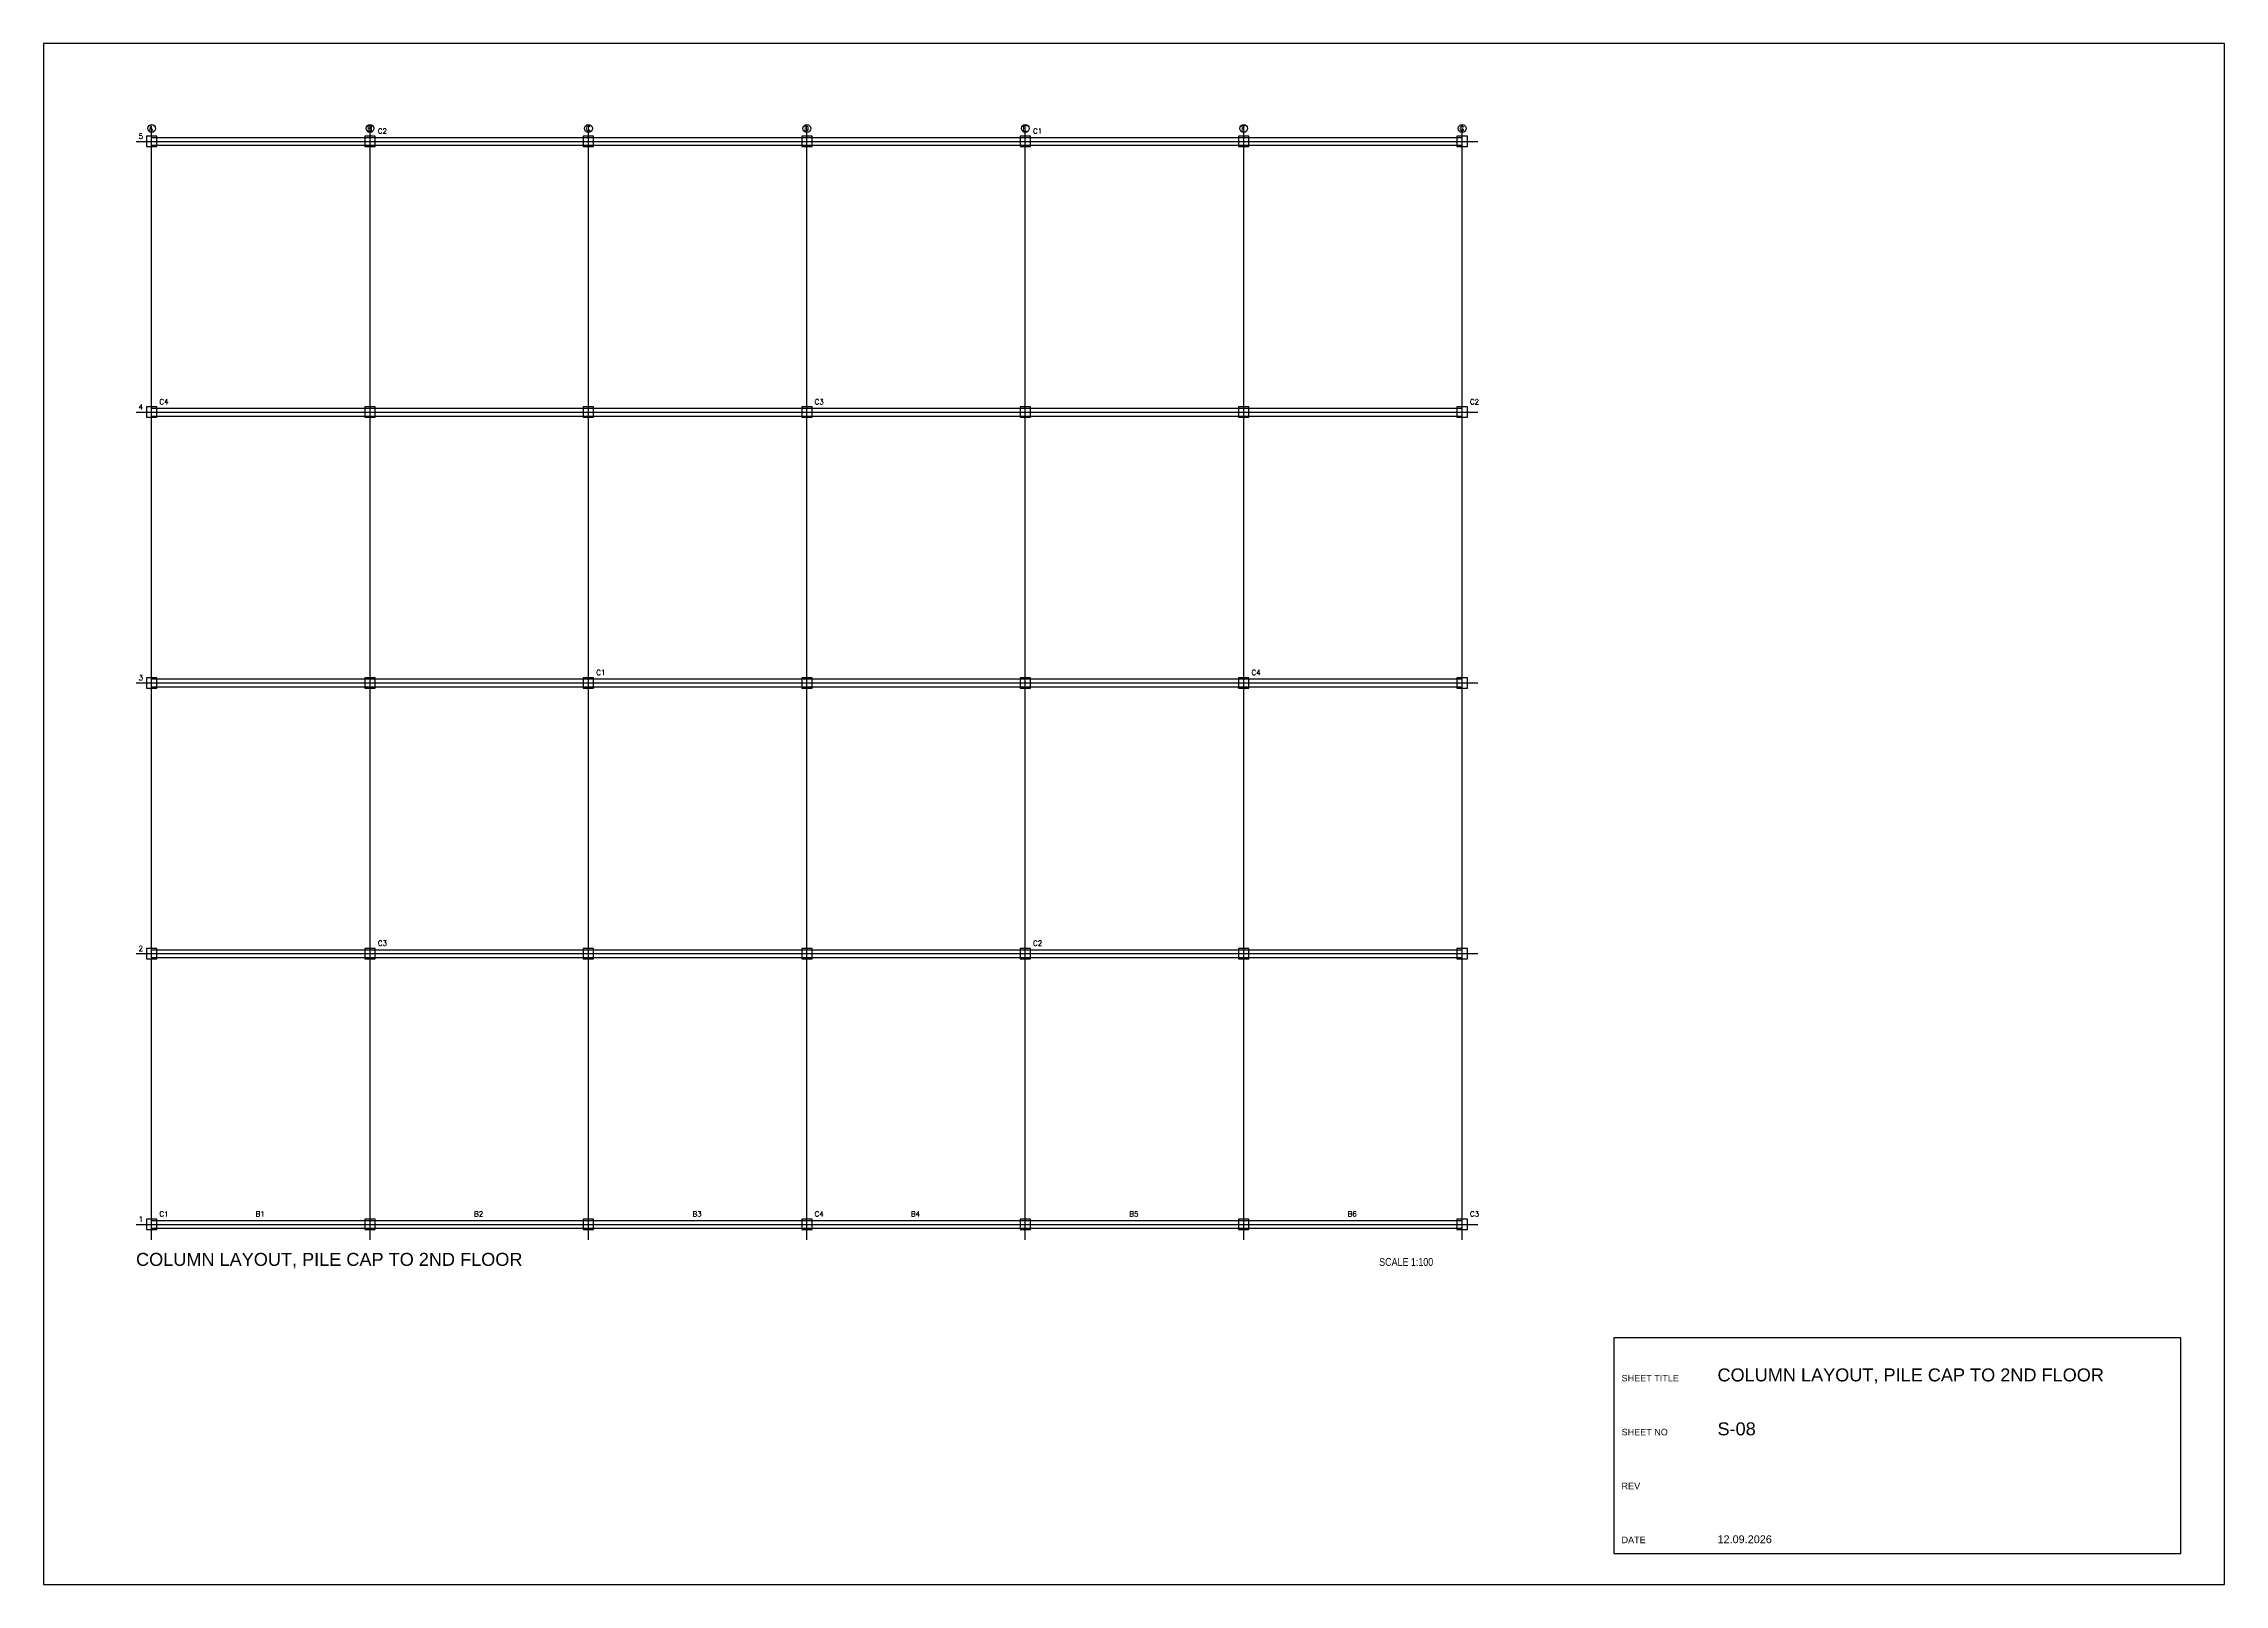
# Model space of a CAD drawing. Header units: millimetres. Extents: x 0 to 12841, y 0 to 594.
# Drawn here: x 8000 to 8841, y 0 to 594 of the extents above; entities that cross this region are included whole.
import ezdxf

# ---------------------------------------------------------------- set-up
doc = ezdxf.new("R2010")
doc.units = ezdxf.units.MM
for name, color, linetype in [('BEAM', 7, 'Continuous'), ('COLUMN', 7, 'Continuous'), ('FRAME', 7, 'Continuous'), ('GRID', 7, 'Continuous'), ('TITLE', 7, 'Continuous'), ('TITLES', 7, 'Continuous')]:
    doc.layers.add(name, color=color, linetype=linetype)
doc.styles.add('Arial', font='arial.ttf')
doc.styles.add('ROMANS', font='romans.shx')
doc.styles.add('SWISSC', font='swissc.ttf')

msp = doc.modelspace()

# ---------------------------------------------------------------- linework, layer by layer
at = {"layer": 'BEAM'}
for p, q in [((8041.64, 557.8), (8113.84, 557.8)), ((8113.84, 557.8), (8186.05, 557.8)), ((8186.05, 557.8), (8258.25, 557.8)), ((8258.25, 557.8), (8330.45, 557.8)), ((8330.45, 557.8), (8402.65, 557.8)), ((8402.65, 557.8), (8474.86, 557.8)), ((8474.86, 557.8), (8547.06, 557.8)), ((8041.64, 554.8), (8113.84, 554.8)), ((8113.84, 554.8), (8186.05, 554.8)), ((8186.05, 554.8), (8258.25, 554.8)), ((8258.25, 554.8), (8330.45, 554.8)), ((8330.45, 554.8), (8402.65, 554.8)), ((8402.65, 554.8), (8474.86, 554.8)), ((8474.86, 554.8), (8547.06, 554.8)), ((8041.64, 453.43), (8113.84, 453.43)), ((8041.64, 450.43), (8113.84, 450.43)), ((8113.84, 453.43), (8186.05, 453.43)), ((8113.84, 450.43), (8186.05, 450.43)), ((8186.05, 453.43), (8258.25, 453.43)), ((8186.05, 450.43), (8258.25, 450.43)), ((8258.25, 453.43), (8330.45, 453.43)), ((8258.25, 450.43), (8330.45, 450.43)), ((8330.45, 453.43), (8402.65, 453.43)), ((8330.45, 450.43), (8402.65, 450.43)), ((8402.65, 453.43), (8474.86, 453.43)), ((8402.65, 450.43), (8474.86, 450.43)), ((8474.86, 453.43), (8547.06, 453.43)), ((8474.86, 450.43), (8547.06, 450.43)), ((8041.64, 349.05), (8113.84, 349.05)), ((8041.64, 346.05), (8113.84, 346.05)), ((8113.84, 349.05), (8186.05, 349.05)), ((8113.84, 346.05), (8186.05, 346.05)), ((8186.05, 349.05), (8258.25, 349.05)), ((8186.05, 346.05), (8258.25, 346.05)), ((8258.25, 349.05), (8330.45, 349.05)), ((8258.25, 346.05), (8330.45, 346.05)), ((8330.45, 349.05), (8402.65, 349.05)), ((8330.45, 346.05), (8402.65, 346.05)), ((8402.65, 349.05), (8474.86, 349.05)), ((8402.65, 346.05), (8474.86, 346.05)), ((8474.86, 349.05), (8547.06, 349.05)), ((8474.86, 346.05), (8547.06, 346.05)), ((8041.64, 244.68), (8113.84, 244.68)), ((8113.84, 244.68), (8186.05, 244.68)), ((8186.05, 244.68), (8258.25, 244.68)), ((8258.25, 244.68), (8330.45, 244.68)), ((8330.45, 244.68), (8402.65, 244.68)), ((8402.65, 244.68), (8474.86, 244.68)), ((8474.86, 244.68), (8547.06, 244.68)), ((8041.64, 241.68), (8113.84, 241.68)), ((8113.84, 241.68), (8186.05, 241.68)), ((8186.05, 241.68), (8258.25, 241.68)), ((8258.25, 241.68), (8330.45, 241.68)), ((8330.45, 241.68), (8402.65, 241.68)), ((8402.65, 241.68), (8474.86, 241.68)), ((8474.86, 241.68), (8547.06, 241.68)), ((8041.64, 140.3), (8113.84, 140.3)), ((8041.64, 137.3), (8113.84, 137.3)), ((8113.84, 140.3), (8186.05, 140.3)), ((8113.84, 137.3), (8186.05, 137.3)), ((8186.05, 140.3), (8258.25, 140.3)), ((8186.05, 137.3), (8258.25, 137.3)), ((8258.25, 140.3), (8330.45, 140.3)), ((8258.25, 137.3), (8330.45, 137.3)), ((8330.45, 140.3), (8402.65, 140.3)), ((8330.45, 137.3), (8402.65, 137.3)), ((8402.65, 140.3), (8474.86, 140.3)), ((8402.65, 137.3), (8474.86, 137.3)), ((8474.86, 140.3), (8547.06, 140.3)), ((8474.86, 137.3), (8547.06, 137.3))]:
    msp.add_line(p, q, dxfattribs=at)
at = {"layer": 'COLUMN'}
for points in [[(8039.64, 554.3), (8043.64, 554.3), (8043.64, 558.3), (8039.64, 558.3)], [(8123.88, 554.3), (8127.88, 554.3), (8127.88, 558.3), (8123.88, 558.3)], [(8208.11, 554.3), (8212.11, 554.3), (8212.11, 558.3), (8208.11, 558.3)], [(8292.35, 554.3), (8296.35, 554.3), (8296.35, 558.3), (8292.35, 558.3)], [(8376.59, 554.3), (8380.59, 554.3), (8380.59, 558.3), (8376.59, 558.3)], [(8460.82, 554.3), (8464.82, 554.3), (8464.82, 558.3), (8460.82, 558.3)], [(8545.06, 554.3), (8549.06, 554.3), (8549.06, 558.3), (8545.06, 558.3)], [(8039.64, 449.93), (8043.64, 449.93), (8043.64, 453.93), (8039.64, 453.93)], [(8123.88, 449.93), (8127.88, 449.93), (8127.88, 453.93), (8123.88, 453.93)], [(8208.11, 449.93), (8212.11, 449.93), (8212.11, 453.93), (8208.11, 453.93)], [(8292.35, 449.93), (8296.35, 449.93), (8296.35, 453.93), (8292.35, 453.93)], [(8376.59, 449.93), (8380.59, 449.93), (8380.59, 453.93), (8376.59, 453.93)], [(8460.82, 449.93), (8464.82, 449.93), (8464.82, 453.93), (8460.82, 453.93)], [(8545.06, 449.93), (8549.06, 449.93), (8549.06, 453.93), (8545.06, 453.93)], [(8039.64, 345.55), (8043.64, 345.55), (8043.64, 349.55), (8039.64, 349.55)], [(8123.88, 345.55), (8127.88, 345.55), (8127.88, 349.55), (8123.88, 349.55)], [(8208.11, 345.55), (8212.11, 345.55), (8212.11, 349.55), (8208.11, 349.55)], [(8292.35, 345.55), (8296.35, 345.55), (8296.35, 349.55), (8292.35, 349.55)], [(8376.59, 345.55), (8380.59, 345.55), (8380.59, 349.55), (8376.59, 349.55)], [(8460.82, 345.55), (8464.82, 345.55), (8464.82, 349.55), (8460.82, 349.55)], [(8545.06, 345.55), (8549.06, 345.55), (8549.06, 349.55), (8545.06, 349.55)], [(8039.64, 241.18), (8043.64, 241.18), (8043.64, 245.18), (8039.64, 245.18)], [(8123.88, 241.18), (8127.88, 241.18), (8127.88, 245.18), (8123.88, 245.18)], [(8208.11, 241.18), (8212.11, 241.18), (8212.11, 245.18), (8208.11, 245.18)], [(8292.35, 241.18), (8296.35, 241.18), (8296.35, 245.18), (8292.35, 245.18)], [(8376.59, 241.18), (8380.59, 241.18), (8380.59, 245.18), (8376.59, 245.18)], [(8460.82, 241.18), (8464.82, 241.18), (8464.82, 245.18), (8460.82, 245.18)], [(8545.06, 241.18), (8549.06, 241.18), (8549.06, 245.18), (8545.06, 245.18)], [(8039.64, 136.8), (8043.64, 136.8), (8043.64, 140.8), (8039.64, 140.8)], [(8123.88, 136.8), (8127.88, 136.8), (8127.88, 140.8), (8123.88, 140.8)], [(8208.11, 136.8), (8212.11, 136.8), (8212.11, 140.8), (8208.11, 140.8)], [(8292.35, 136.8), (8296.35, 136.8), (8296.35, 140.8), (8292.35, 140.8)], [(8376.59, 136.8), (8380.59, 136.8), (8380.59, 140.8), (8376.59, 140.8)], [(8460.82, 136.8), (8464.82, 136.8), (8464.82, 140.8), (8460.82, 140.8)], [(8545.06, 136.8), (8549.06, 136.8), (8549.06, 140.8), (8545.06, 140.8)]]:
    msp.add_lwpolyline(points, close=True, dxfattribs=at)
at = {"layer": 'FRAME'}
msp.add_lwpolyline([(8000, 0), (8841, 0), (8841, 594), (8000, 594)], close=True, dxfattribs=at)
at = {"layer": 'GRID'}
for p, q in [((8035.64, 556.3), (8109.56, 556.3)), ((8041.64, 490.72), (8041.64, 562.3)), ((8109.56, 556.3), (8183.47, 556.3)), ((8125.88, 490.72), (8125.88, 562.3)), ((8183.47, 556.3), (8257.39, 556.3)), ((8210.11, 490.72), (8210.11, 562.3)), ((8257.39, 556.3), (8331.31, 556.3)), ((8294.35, 490.72), (8294.35, 562.3)), ((8331.31, 556.3), (8405.23, 556.3)), ((8378.59, 490.72), (8378.59, 562.3)), ((8405.23, 556.3), (8479.14, 556.3)), ((8462.82, 490.72), (8462.82, 562.3)), ((8479.14, 556.3), (8553.06, 556.3)), ((8547.06, 490.72), (8547.06, 562.3)), ((8041.64, 419.13), (8041.64, 490.72)), ((8125.88, 419.13), (8125.88, 490.72)), ((8210.11, 419.13), (8210.11, 490.72)), ((8294.35, 419.13), (8294.35, 490.72)), ((8378.59, 419.13), (8378.59, 490.72)), ((8462.82, 419.13), (8462.82, 490.72)), ((8547.06, 419.13), (8547.06, 490.72)), ((8035.64, 451.93), (8109.56, 451.93)), ((8109.56, 451.93), (8183.47, 451.93)), ((8183.47, 451.93), (8257.39, 451.93)), ((8257.39, 451.93), (8331.31, 451.93)), ((8331.31, 451.93), (8405.23, 451.93)), ((8405.23, 451.93), (8479.14, 451.93)), ((8479.14, 451.93), (8553.06, 451.93)), ((8041.64, 347.55), (8041.64, 419.13)), ((8125.88, 347.55), (8125.88, 419.13)), ((8210.11, 347.55), (8210.11, 419.13)), ((8294.35, 347.55), (8294.35, 419.13)), ((8378.59, 347.55), (8378.59, 419.13)), ((8462.82, 347.55), (8462.82, 419.13)), ((8547.06, 347.55), (8547.06, 419.13)), ((8035.64, 347.55), (8109.56, 347.55)), ((8041.64, 275.97), (8041.64, 347.55)), ((8109.56, 347.55), (8183.47, 347.55)), ((8125.88, 275.97), (8125.88, 347.55)), ((8183.47, 347.55), (8257.39, 347.55)), ((8210.11, 275.97), (8210.11, 347.55)), ((8257.39, 347.55), (8331.31, 347.55)), ((8294.35, 275.97), (8294.35, 347.55)), ((8331.31, 347.55), (8405.23, 347.55)), ((8378.59, 275.97), (8378.59, 347.55)), ((8405.23, 347.55), (8479.14, 347.55)), ((8462.82, 275.97), (8462.82, 347.55)), ((8479.14, 347.55), (8553.06, 347.55)), ((8547.06, 275.97), (8547.06, 347.55)), ((8041.64, 204.38), (8041.64, 275.97)), ((8125.88, 204.38), (8125.88, 275.97)), ((8210.11, 204.38), (8210.11, 275.97)), ((8294.35, 204.38), (8294.35, 275.97)), ((8378.59, 204.38), (8378.59, 275.97)), ((8462.82, 204.38), (8462.82, 275.97)), ((8547.06, 204.38), (8547.06, 275.97)), ((8035.64, 243.18), (8109.56, 243.18)), ((8109.56, 243.18), (8183.47, 243.18)), ((8183.47, 243.18), (8257.39, 243.18)), ((8257.39, 243.18), (8331.31, 243.18)), ((8331.31, 243.18), (8405.23, 243.18)), ((8405.23, 243.18), (8479.14, 243.18)), ((8479.14, 243.18), (8553.06, 243.18)), ((8041.64, 132.8), (8041.64, 204.38)), ((8125.88, 132.8), (8125.88, 204.38)), ((8210.11, 132.8), (8210.11, 204.38)), ((8294.35, 132.8), (8294.35, 204.38)), ((8378.59, 132.8), (8378.59, 204.38)), ((8462.82, 132.8), (8462.82, 204.38)), ((8547.06, 132.8), (8547.06, 204.38)), ((8035.64, 138.8), (8109.56, 138.8)), ((8109.56, 138.8), (8183.47, 138.8)), ((8183.47, 138.8), (8257.39, 138.8)), ((8257.39, 138.8), (8331.31, 138.8)), ((8331.31, 138.8), (8405.23, 138.8)), ((8405.23, 138.8), (8479.14, 138.8)), ((8479.14, 138.8), (8553.06, 138.8))]:
    msp.add_line(p, q, dxfattribs=at)
for centre in [(8041.64, 561.3), (8125.88, 561.3), (8210.11, 561.3), (8294.35, 561.3), (8378.59, 561.3), (8462.82, 561.3), (8547.06, 561.3)]:
    msp.add_circle(centre, 1.5, dxfattribs=at)
at = {"layer": 'TITLE'}
for p, q in [((8678.41, 95.04), (8605.52, 95.04)), ((8605.52, 95.04), (8605.52, 53.46)), ((8751.29, 95.04), (8678.41, 95.04)), ((8824.18, 95.04), (8751.29, 95.04)), ((8824.18, 53.46), (8824.18, 95.04)), ((8605.52, 53.46), (8605.52, 11.88)), ((8824.18, 11.88), (8824.18, 53.46)), ((8605.52, 11.88), (8678.41, 11.88)), ((8678.41, 11.88), (8751.29, 11.88)), ((8751.29, 11.88), (8824.18, 11.88))]:
    msp.add_line(p, q, dxfattribs=at)

# ---------------------------------------------------------------- texts
at = {"layer": 'BEAM', "style": 'ROMANS'}
for s, p in [('B1', (8081.76, 141.8)), ('B2', (8165.99, 141.8)), ('B3', (8250.23, 141.8)), ('B4', (8334.47, 141.8)), ('B5', (8418.7, 141.8)), ('B6', (8502.94, 141.8))]:
    msp.add_text(s, height=2, dxfattribs=at).set_placement(p)
at = {"layer": 'COLUMN', "style": 'ROMANS'}
for s, p in [('C2', (8128.88, 559.3)), ('C1', (8381.59, 559.3)), ('C4', (8044.64, 454.93)), ('C3', (8297.35, 454.93)), ('C2', (8550.06, 454.93)), ('C1', (8213.11, 350.55)), ('C4', (8465.82, 350.55)), ('C3', (8128.88, 246.18)), ('C2', (8381.59, 246.18)), ('C1', (8044.64, 141.8)), ('C4', (8297.35, 141.8)), ('C3', (8550.06, 141.8))]:
    msp.add_text(s, height=2, dxfattribs=at).set_placement(p)
at = {"layer": 'GRID', "style": 'ROMANS'}
for s, p in [('5', (8036.64, 557.3)), ('A', (8040.64, 560.3)), ('B', (8124.88, 560.3)), ('C', (8209.11, 560.3)), ('D', (8293.35, 560.3)), ('E', (8377.59, 560.3)), ('F', (8461.82, 560.3)), ('G', (8546.06, 560.3)), ('4', (8036.64, 452.93)), ('3', (8036.64, 348.55)), ('2', (8036.64, 244.18)), ('1', (8036.64, 139.8))]:
    msp.add_text(s, height=2, dxfattribs=at).set_placement(p)
at = {"layer": 'TITLE', "style": 'Arial'}
for s, height, p in [('SHEET TITLE', 2.5, (8608.52, 78.25)), ('COLUMN LAYOUT, PILE CAP TO 2ND FLOOR', 5, (8645.52, 78.25)), ('SHEET NO', 2.5, (8608.52, 57.46)), ('S-08', 5, (8645.52, 57.46)), ('REV', 2.5, (8608.52, 36.67)), ('DATE', 2.5, (8608.52, 15.88)), ('12.09.2026', 3, (8645.52, 15.88))]:
    msp.add_text(s, height=height, dxfattribs=at).set_placement(p)
at = {"layer": 'TITLES'}
for s, height, style, p in [('COLUMN LAYOUT, PILE CAP TO 2ND FLOOR', 5, 'Arial', (8035.64, 122.8)), ('SCALE 1:100', 3, 'SWISSC', (8515.06, 122.8))]:
    msp.add_text(s, height=height, dxfattribs=dict(at, style=style)).set_placement(p)

doc.saveas('drawing.dxf')
